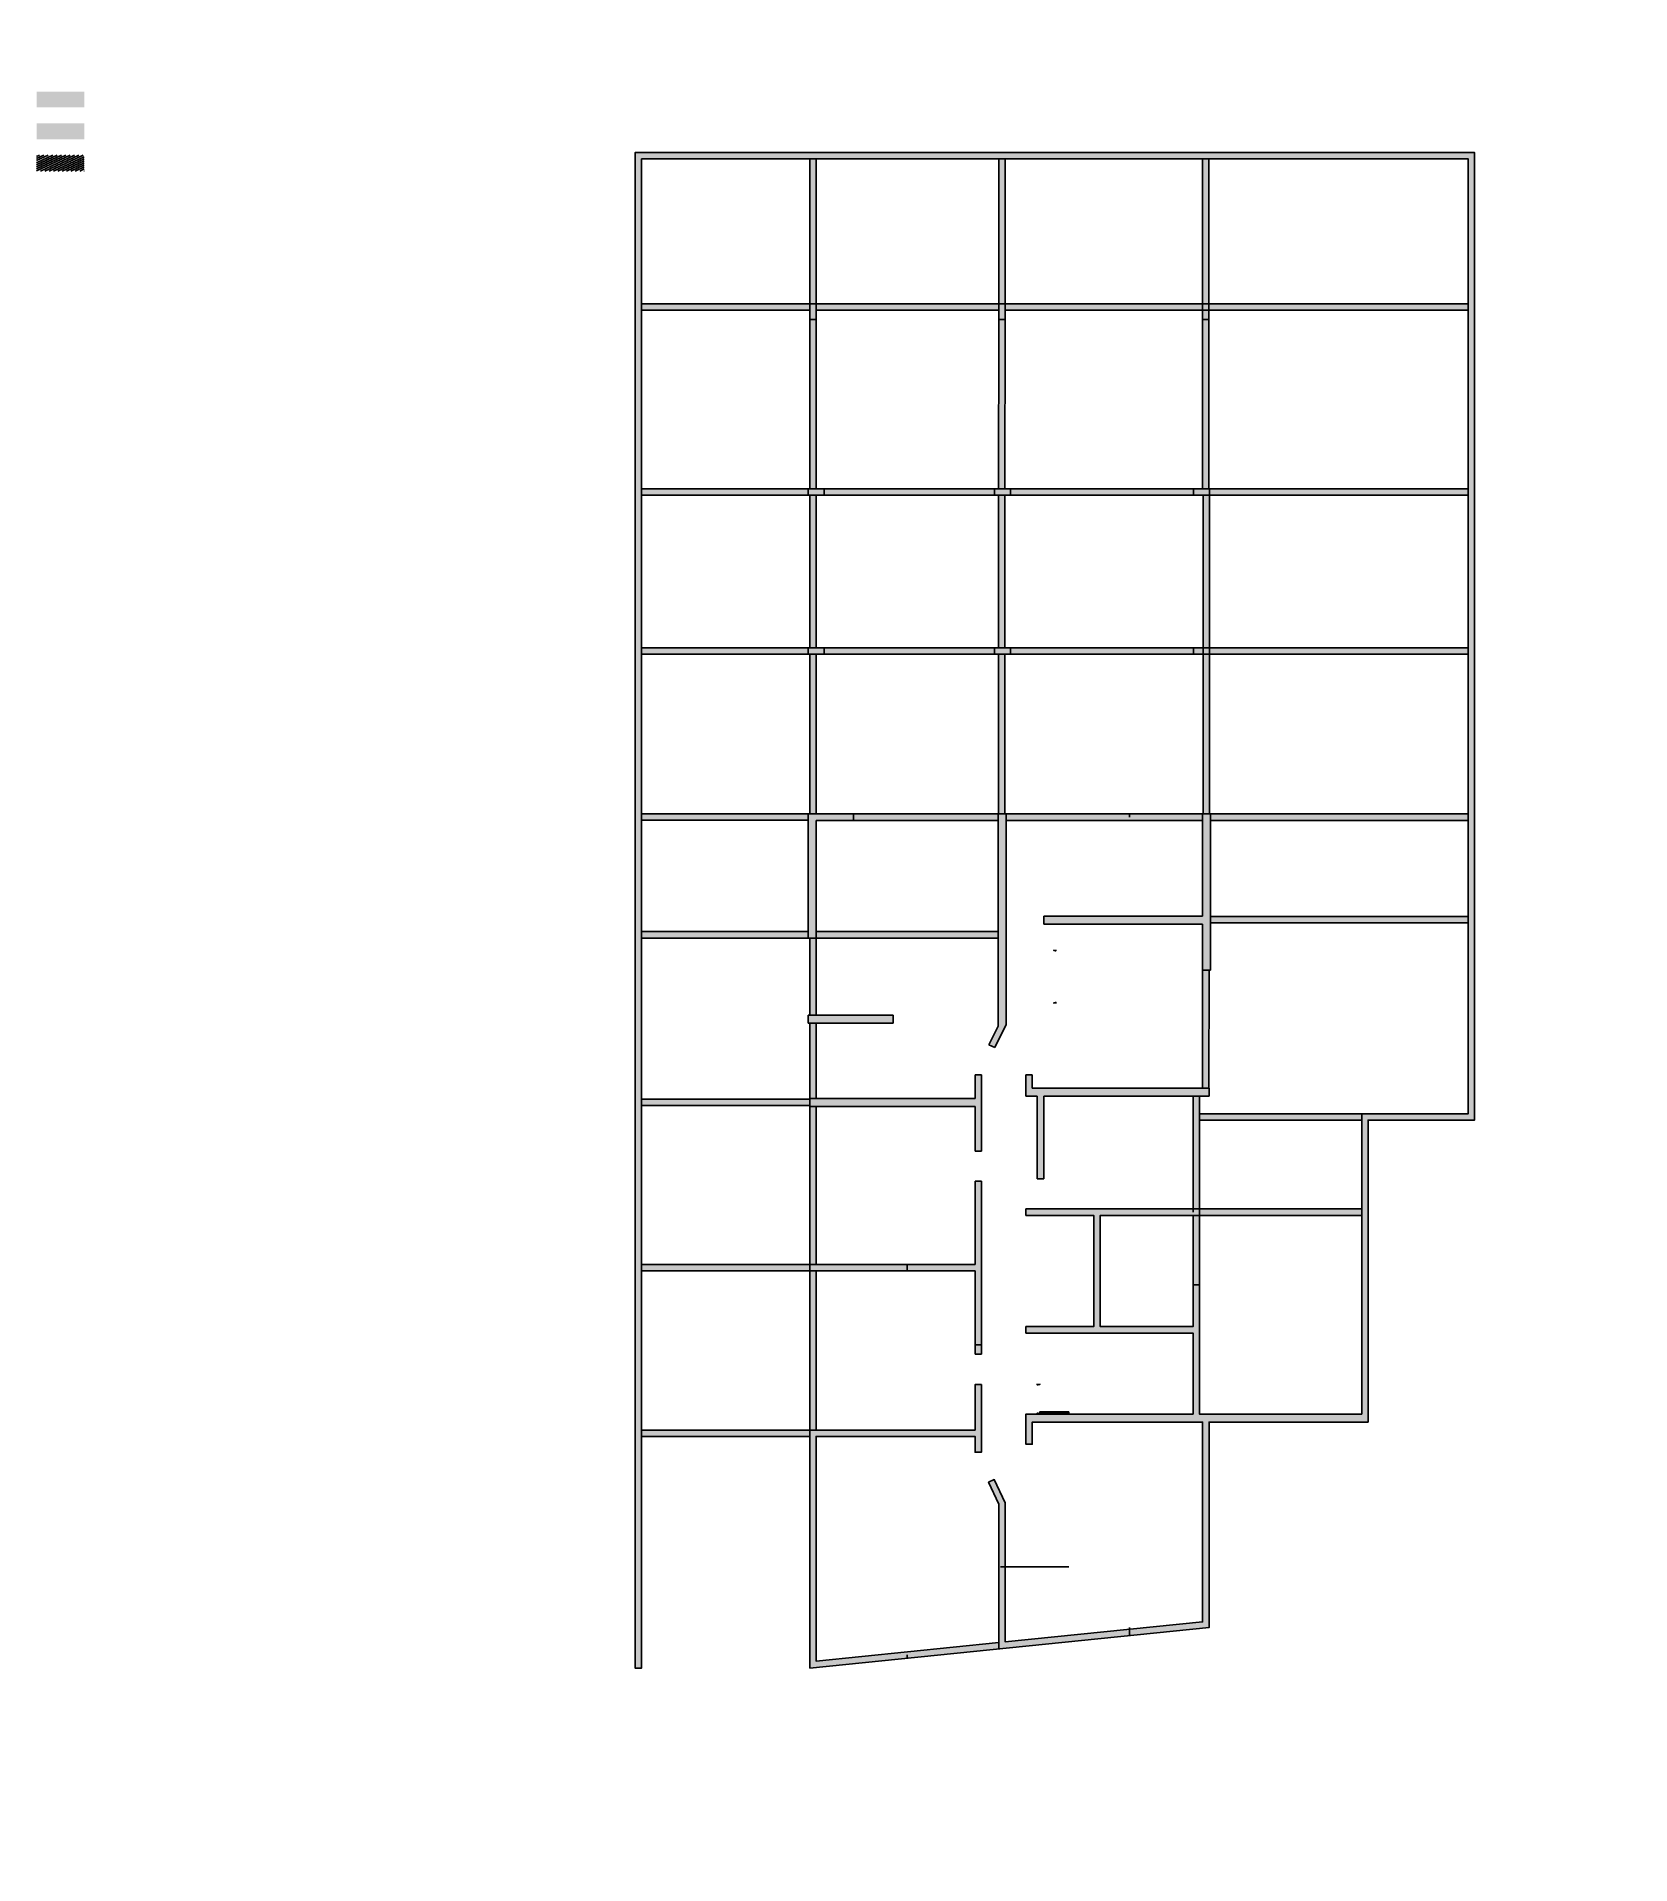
# Model space of a CAD drawing. Header units: millimetres. Extents: x -13 to 207, y 5 to 62.
# Drawn here: x -13.4 to 36.7, y 4.6 to 62.1 of the extents above; entities that cross this region are included whole.
import ezdxf
from ezdxf.enums import TextEntityAlignment as Align

# ---------------------------------------------------------------- set-up
doc = ezdxf.new("R2010")
doc.units = ezdxf.units.MM
for name, color, linetype in [('GRIS', 9, 'Continuous'), ('MUROS_EST', 5, 'Continuous'), ('PUERTAS', 1, 'Continuous'), ('VIGAS_1', 2, 'Continuous')]:
    doc.layers.add(name, color=color, linetype=linetype)
doc.layers.get('0').off()
doc.layers.get('GRIS').off()
doc.styles.add('ROMAND', font='romand', dxfattribs={"height": 31.5})
pattern_1 = [(0, (0, 0), (0, 6.985), [5.08, -1.905]), (90, (0, 0), (-6.985, 4e-16), [5.08, -1.905])]

# ---------------------------------------------------------------- blocks, each defined once
blk = doc.blocks.new('P_75')
at = {"color": 9}
blk.add_arc((-0.013, 0.059), 0.722, 93.336, 179.9333, dxfattribs=at)
at = {"layer": 'PUERTAS'}
blk.add_lwpolyline([(-0.015, 0.06), (-0.055, 0.06), (-0.055, 0.78), (-0.015, 0.78)], close=True, dxfattribs=at)
for points in [[(-0.75, 0), (-0.725, 0), (-0.725, 0.02), (-0.735, 0.02), (-0.735, 0.06), (-0.75, 0.06)], [(0, 0.06), (-0.015, 0.06), (-0.015, 0.02), (-0.025, 0.02), (-0.025, 0), (0, 0)]]:
    blk.add_lwpolyline(points, dxfattribs=at)
blk = doc.blocks.new('EJE-1')
at = {"color": 3, "linetype": 'Continuous'}
blk.add_circle((0, 0), 35, dxfattribs=at)
at = {"color": 5, "linetype": 'Continuous', "style": 'ROMAND'}
blk.add_attdef('0', text='', height=25, dxfattribs=at).set_placement((0.2, 0), align=Align.MIDDLE)

msp = doc.modelspace()

# ---------------------------------------------------------------- hatches: boundary and pattern name
at = {"layer": 'MUROS_EST', "transparency": 33554687}
h = msp.add_hatch(color=256, dxfattribs=at)
h.dxf.hatch_style = 1
h.paths.add_polyline_path([(-11.911, 60.363), (-13.411, 60.363), (-13.411, 59.863), (-11.911, 59.863)])
h = msp.add_hatch(dxfattribs=at)
h.set_pattern_fill('_USER', color=5, scale=0.058, angle=25, pattern_type=0)
h.set_pattern_definition([(25, (0, 0), (-0.02451186, 0.05256585), [])])
h.paths.add_polyline_path([(-11.911, 58.363), (-13.411, 58.363), (-13.411, 57.863), (-11.911, 57.863)])
h = msp.add_hatch(color=5, dxfattribs=at)
h.dxf.hatch_style = 1
h.paths.add_polyline_path([(28.465, 28.023), (31.815, 28.023), (31.815, 58.443), (5.415, 58.443), (5.415, 10.79), (5.615, 10.79), (5.615, 58.243), (31.615, 58.243), (31.615, 28.223), (28.265, 28.223), (28.265, 18.777), (23.163, 18.777), (23.163, 19.274), (22.963, 19.274), (22.963, 18.777), (17.705, 18.777), (17.705, 17.827), (17.905, 17.827), (17.905, 18.527), (23.263, 18.527), (23.263, 12.243), (19.34, 11.845), (19.34, 11.645), (23.463, 12.064), (23.463, 18.527), (28.465, 18.527)], flags=17)
h.paths.add_polyline_path([(23.163, 22.847), (22.963, 22.847), (22.963, 21.527), (20.04, 21.527), (20.04, 25.027), (23.163, 25.027), (23.16, 25.227), (17.705, 25.227), (17.705, 25.027), (19.84, 25.027), (19.84, 21.527), (17.705, 21.527), (17.705, 21.327), (22.963, 21.327), (22.963, 19.274), (23.163, 19.274)], flags=16)
h.paths.add_polyline_path([(16.305, 19.707), (16.105, 19.707), (16.105, 18.277), (10.905, 18.277), (10.905, 10.79), (23.463, 12.064), (23.463, 18.527), (28.465, 18.527), (28.465, 28.023), (31.815, 28.023), (31.815, 58.443), (5.415, 58.443), (5.415, 10.79), (5.615, 10.79), (5.615, 58.243), (31.615, 58.243), (31.615, 28.223), (28.265, 28.223), (28.265, 18.777), (23.163, 18.777), (23.163, 19.274), (22.963, 19.274), (22.963, 18.777), (17.705, 18.777), (17.705, 17.827), (17.905, 17.827), (17.905, 18.527), (23.263, 18.527), (23.263, 12.243), (17.055, 11.614), (17.055, 15.987), (16.71, 16.718), (16.529, 16.633), (16.855, 15.942), (16.855, 11.593), (11.105, 11.01), (11.105, 18.077), (16.105, 18.077), (16.105, 17.577), (16.305, 17.577)])
h = msp.add_hatch(color=5, dxfattribs=at)
h.dxf.hatch_style = 1
h.paths.add_polyline_path([(28.465, 28.023), (31.815, 28.023), (31.815, 58.443), (5.415, 58.443), (5.415, 10.79), (5.615, 10.79), (5.615, 58.243), (31.615, 58.243), (31.615, 28.223), (28.265, 28.223), (28.265, 18.777), (23.163, 18.777), (23.163, 19.274), (22.963, 19.274), (22.963, 18.777), (17.705, 18.777), (17.705, 17.827), (17.905, 17.827), (17.905, 18.527), (23.263, 18.527), (23.263, 12.243), (17.055, 11.614), (17.055, 15.987), (16.71, 16.718), (16.529, 16.633), (16.855, 15.942), (16.855, 11.593), (11.105, 11.01), (11.105, 18.077), (16.105, 18.077), (16.105, 17.577), (16.305, 17.577), (16.305, 19.707), (16.105, 19.707), (16.105, 18.277), (10.905, 18.277), (10.905, 10.79), (23.463, 12.064), (23.463, 18.527), (28.465, 18.527)])
h = msp.add_hatch(color=2, dxfattribs=at)
h.dxf.hatch_style = 1
h.paths.add_polyline_path([(11.105, 28.452), (10.905, 28.452), (10.905, 23.477), (11.105, 23.477)])
h.paths.add_polyline_path([(10.905, 23.477), (5.615, 23.477), (5.615, 23.277), (10.905, 23.277)])
h.paths.add_polyline_path([(11.105, 23.277), (10.905, 23.277), (10.905, 18.277), (11.105, 18.277)])
h.paths.add_polyline_path([(10.905, 18.277), (5.615, 18.277), (5.615, 18.077), (10.905, 18.077)])
h.paths.add_polyline_path([(28.265, 25.227), (23.16, 25.227), (23.163, 25.027), (28.265, 25.027)])
h.paths.add_polyline_path([(16.83, 33.947), (11.105, 33.947), (11.105, 33.747), (16.83, 33.747)])
h.paths.add_polyline_path([(10.855, 33.947), (5.615, 33.947), (5.615, 33.747), (10.855, 33.747)])
h.paths.add_polyline_path([(10.855, 37.651), (5.615, 37.651), (5.615, 37.451), (10.855, 37.451)])
h.paths.add_polyline_path([(23.263, 37.647), (17.08, 37.647), (17.08, 37.447), (23.263, 37.447)])
h.paths.add_polyline_path([(31.615, 34.425), (23.513, 34.425), (23.513, 34.225), (31.615, 34.225)])
h.paths.add_polyline_path([(30.015, 37.647), (23.513, 37.647), (23.513, 37.447), (30.015, 37.447)])
h.paths.add_polyline_path([(31.615, 42.876), (23.478, 42.876), (23.478, 42.676), (31.615, 42.676)])
h.paths.add_polyline_path([(23.478, 47.676), (23.278, 47.676), (23.278, 42.876), (23.478, 42.876)])
h.paths.add_polyline_path([(22.978, 42.876), (17.215, 42.876), (17.215, 42.676), (22.978, 42.676)])
h.paths.add_polyline_path([(17.04, 47.676), (16.84, 47.676), (16.84, 42.876), (17.04, 42.876)])
h.paths.add_polyline_path([(16.715, 42.876), (11.355, 42.876), (11.355, 42.676), (16.715, 42.676)])
h.paths.add_polyline_path([(11.106, 47.676), (10.906, 47.676), (10.906, 42.876), (11.106, 42.876)])
h.paths.add_polyline_path([(10.855, 42.876), (5.615, 42.876), (5.615, 42.676), (10.855, 42.676)])
h.paths.add_polyline_path([(11.106, 42.676), (10.906, 42.676), (10.906, 37.647), (11.106, 37.647)])
h.paths.add_polyline_path([(11.106, 53.193), (10.906, 53.193), (10.906, 47.876), (11.106, 47.876)])
h.paths.add_polyline_path([(16.715, 47.876), (11.355, 47.876), (11.355, 47.676), (16.715, 47.676)])
h.paths.add_polyline_path([(10.855, 47.876), (5.615, 47.876), (5.615, 47.676), (10.855, 47.676)])
h.paths.add_polyline_path([(17.055, 53.192), (17.055, 53.193), (16.855, 53.193), (16.841, 47.876), (17.041, 47.876)])
h.paths.add_polyline_path([(22.978, 47.876), (17.215, 47.876), (17.215, 47.676), (22.978, 47.676)])
h.paths.add_polyline_path([(23.461, 53.193), (23.261, 53.193), (23.261, 47.876), (23.461, 47.876)])
h.paths.add_polyline_path([(31.615, 47.876), (23.478, 47.876), (23.478, 47.676), (31.615, 47.676)])
h.paths.add_polyline_path([(31.615, 53.693), (23.461, 53.693), (23.461, 53.493), (31.615, 53.493)])
h.paths.add_polyline_path([(23.461, 58.243), (23.261, 58.243), (23.261, 53.693), (23.461, 53.693)])
h.paths.add_polyline_path([(23.261, 53.693), (17.055, 53.693), (17.055, 53.493), (23.261, 53.493)])
h.paths.add_polyline_path([(17.055, 58.243), (16.855, 58.243), (16.855, 53.693), (17.055, 53.693)])
h.paths.add_polyline_path([(11.106, 58.243), (10.906, 58.243), (10.906, 53.693), (11.106, 53.693)])
h.paths.add_polyline_path([(10.906, 53.693), (5.615, 53.693), (5.615, 53.493), (10.906, 53.493)])
h.paths.add_polyline_path([(16.855, 53.693), (11.106, 53.693), (11.106, 53.493), (16.855, 53.493)])
h.paths.add_polyline_path([(23.926, 38.063), (27.893, 38.063), (27.893, 38.361), (23.926, 38.361)], flags=9)
h = msp.add_hatch(color=5, dxfattribs=at)
h.dxf.hatch_style = 1
h.paths.add_polyline_path([(16.305, 26.097), (16.105, 26.097), (16.105, 23.477), (10.905, 23.477), (10.905, 23.277), (16.105, 23.277), (16.105, 20.657), (16.305, 20.657)])
h.paths.add_polyline_path([(16.305, 29.447), (16.105, 29.447), (16.105, 28.702), (10.905, 28.702), (10.905, 28.452), (16.105, 28.452), (16.105, 27.047), (16.305, 27.047)])
h.paths.add_polyline_path([(23.463, 29.022), (17.905, 29.022), (17.905, 29.447), (17.705, 29.447), (17.705, 28.772), (18.063, 28.772), (18.063, 26.177), (18.263, 26.177), (18.263, 28.772), (23.463, 28.772)])
h.paths.add_polyline_path([(13.526, 31.322), (10.853, 31.322), (10.853, 31.072), (13.526, 31.072)])
h.paths.add_polyline_path([(23.513, 37.647), (23.263, 37.647), (23.263, 34.432), (18.263, 34.432), (18.263, 34.182), (23.263, 34.182), (23.263, 32.737), (23.513, 32.737)])
h.paths.add_polyline_path([(17.08, 37.647), (16.83, 37.647), (16.83, 30.973), (16.543, 30.388), (16.723, 30.3), (17.08, 31.028)])
h.paths.add_polyline_path([(11.105, 37.447), (12.287, 37.447), (12.287, 37.647), (10.855, 37.647), (10.855, 36.833), (10.855, 33.747), (11.105, 33.747)])
h.paths.add_polyline_path([(23.478, 47.876), (22.978, 47.876), (22.978, 47.676), (23.478, 47.676)])
h.paths.add_polyline_path([(23.278, 42.876), (22.978, 42.876), (22.978, 42.676), (23.278, 42.676)])
h.paths.add_polyline_path([(23.478, 42.876), (23.278, 42.876), (23.278, 42.676), (23.478, 42.676)])
h.paths.add_polyline_path([(17.215, 42.876), (16.715, 42.876), (16.715, 42.676), (17.215, 42.676)])
h.paths.add_polyline_path([(17.215, 47.876), (16.715, 47.876), (16.715, 47.676), (17.215, 47.676)])
h.paths.add_polyline_path([(17.055, 53.693), (16.855, 53.693), (16.855, 53.193), (17.055, 53.193)])
h.paths.add_polyline_path([(23.461, 53.493), (23.261, 53.493), (23.261, 53.193), (23.461, 53.193)])
h.paths.add_polyline_path([(23.461, 53.693), (23.261, 53.693), (23.261, 53.493), (23.461, 53.493)])
h.paths.add_polyline_path([(11.106, 53.693), (10.906, 53.693), (10.906, 53.193), (11.106, 53.193)])
h.paths.add_polyline_path([(11.355, 47.876), (10.855, 47.876), (10.855, 47.676), (11.355, 47.676)])
h.paths.add_polyline_path([(11.355, 42.876), (10.855, 42.876), (10.855, 42.676), (11.355, 42.676)])
h = msp.add_hatch(color=2, dxfattribs=at)
h.dxf.hatch_style = 1
h.paths.add_polyline_path([(31.615, 37.647), (30.015, 37.647), (30.015, 37.447), (31.615, 37.447)])
h.paths.add_polyline_path([(23.478, 42.676), (23.278, 42.676), (23.278, 37.647), (23.478, 37.647)])
h.paths.add_polyline_path([(17.04, 42.676), (16.84, 42.676), (16.84, 37.647), (17.04, 37.647)])
h.paths.add_polyline_path([(28.265, 28.22), (23.16, 28.22), (23.16, 28.02), (28.265, 28.02)])
h.paths.add_polyline_path([(23.16, 28.772), (22.96, 28.772), (22.96, 25.227), (23.16, 25.227)])
h = msp.add_hatch(color=2, dxfattribs=at)
h.dxf.hatch_style = 1
h.paths.add_polyline_path([(16.83, 37.647), (12.287, 37.647), (12.287, 37.447), (16.83, 37.447)])
h = msp.add_hatch(color=5, dxfattribs=at)
h.dxf.hatch_style = 1
h.paths.add_polyline_path([(16.955, 34.307), (16.83, 34.307), (16.83, 30.973), (16.543, 30.388), (16.633, 30.344), (16.955, 31.001)])
h.paths.add_polyline_path([(17.08, 34.307), (16.955, 34.307), (16.955, 31.001), (17.08, 31.256)])
h.paths.add_polyline_path([(16.955, 30.773), (16.955, 31.001), (16.633, 30.344), (16.723, 30.3)])
h.paths.add_polyline_path([(17.066, 31.001), (16.955, 31.001), (16.955, 30.773)])
h.paths.add_polyline_path([(17.08, 31.256), (16.955, 31.001), (17.066, 31.001), (17.08, 31.028)], flags=0)
h = msp.add_hatch(color=2, dxfattribs=at)
h.dxf.hatch_style = 1
h.paths.add_polyline_path([(11.105, 33.747), (10.905, 33.747), (10.905, 31.322), (11.105, 31.322)])
h.paths.add_polyline_path([(11.105, 31.072), (10.905, 31.072), (10.905, 28.702), (11.105, 28.702)])
h = msp.add_hatch(color=2, dxfattribs=at)
h.dxf.hatch_style = 1
h.paths.add_polyline_path([(23.463, 32.737), (23.263, 32.737), (23.261, 29.022), (23.461, 29.022)])
h.paths.add_polyline_path([(23.163, 23.707), (22.963, 23.707), (22.963, 22.847), (23.163, 22.847)])
h.paths.add_polyline_path([(23.073, 25.027), (22.963, 25.027), (22.963, 23.797), (23.073, 23.797)], flags=17)
h.paths.add_polyline_path([(23.163, 25.027), (23.073, 25.027), (23.073, 23.797), (22.963, 23.797), (22.963, 23.707), (23.163, 23.707)])
h.paths.add_polyline_path([(22.303, 22.994), (23.023, 22.994), (23.023, 23.234), (22.303, 23.234)], flags=9)
at = {"layer": 'PUERTAS', "transparency": 33554687}
h = msp.add_hatch(dxfattribs=at)
h.set_pattern_fill('ANGLE', color=256)
h.set_pattern_definition(pattern_1)
h.paths.add_polyline_path([(16.305, 26.097), (16.105, 26.097), (16.105, 23.477), (10.905, 23.477), (10.905, 23.277), (16.105, 23.277), (16.105, 20.657), (16.305, 20.657)])
edge = h.paths.add_edge_path()
edge.add_line((17.055, 13.723), (17.055, 11.614))
edge.add_line((16.855, 13.723), (16.855, 11.593))
edge.add_line((16.945, 16.221), (17.055, 15.987))
edge.add_line((16.764, 16.135), (16.945, 16.221))
edge.add_line((16.855, 15.942), (16.764, 16.135))
edge.add_line((16.855, 13.723), (16.855, 15.942))
edge.add_line((17.055, 13.723), (17.055, 15.987))
edge.add_line((17.055, 11.614), (23.263, 12.243))
edge.add_line((11.105, 11.01), (16.855, 11.593))
edge.add_line((10.906, 10.79), (23.463, 12.064))
at = {"layer": 'VIGAS_1', "transparency": 33554687}
h = msp.add_hatch(color=2, dxfattribs=at)
h.dxf.hatch_style = 1
h.paths.add_polyline_path([(-11.911, 59.363), (-13.411, 59.363), (-13.411, 58.863), (-11.911, 58.863)])
h = msp.add_hatch(dxfattribs=at)
h.set_pattern_fill('ANGLE', color=256)
h.set_pattern_definition(pattern_1)
h.paths.add_polyline_path([(19.34, 37.647), (17.08, 37.647), (17.08, 37.547), (19.34, 37.547)])
h.paths.add_polyline_path([(19.34, 37.547), (17.08, 37.547), (17.08, 37.447), (19.34, 37.447)])
h.paths.add_polyline_path([(11.005, 38.439), (10.906, 38.439), (10.906, 37.647), (11.005, 37.647)])
h.paths.add_polyline_path([(11.106, 38.439), (11.005, 38.439), (11.005, 37.647), (11.106, 37.647)])
h = msp.add_hatch(dxfattribs=at)
h.set_pattern_fill('ANGLE', color=256)
h.set_pattern_definition(pattern_1)
h.paths.add_polyline_path([(23.263, 37.647), (17.08, 37.647), (17.08, 37.547), (23.263, 37.547)])
h = msp.add_hatch(dxfattribs=at)
h.set_pattern_fill('ANGLE', color=256)
h.set_pattern_definition(pattern_1)
h.paths.add_polyline_path([(23.263, 37.647), (19.34, 37.647), (19.34, 37.547), (23.263, 37.547)])
h = msp.add_hatch(dxfattribs=at)
h.set_pattern_fill('ANGLE', color=256)
h.set_pattern_definition(pattern_1)
h.paths.add_polyline_path([(23.363, 25.127), (23.163, 25.127), (23.163, 25.027), (23.363, 25.027)])
h.paths.add_polyline_path([(23.363, 25.227), (23.163, 25.227), (23.163, 25.127), (23.363, 25.127)])
h.paths.add_polyline_path([(24.088, 25.227), (23.363, 25.227), (23.363, 25.127), (24.088, 25.127)])
h.paths.add_polyline_path([(24.088, 25.127), (23.363, 25.127), (23.363, 25.027), (24.088, 25.027)])
h.paths.add_polyline_path([(24.088, 34.425), (23.513, 34.425), (23.513, 34.307), (24.088, 34.307)])
h.paths.add_polyline_path([(24.088, 34.307), (23.513, 34.307), (23.513, 34.225), (24.088, 34.225)])
h.paths.add_polyline_path([(25.26, 34.307), (25.212, 34.307), (24.088, 34.307), (24.088, 34.225), (25.26, 34.225)])
h.paths.add_polyline_path([(28.365, 34.425), (24.088, 34.425), (24.088, 34.307), (25.212, 34.307), (25.26, 34.307), (28.365, 34.307)])
h.paths.add_polyline_path([(28.365, 34.307), (25.262, 34.307), (25.297, 34.272), (25.305, 34.262), (25.262, 34.305), (25.262, 34.257), (25.262, 34.225), (28.365, 34.225)])
h.paths.add_polyline_path([(28.999, 34.425), (28.365, 34.425), (28.365, 34.307), (28.999, 34.307)])
h.paths.add_polyline_path([(28.999, 34.307), (28.365, 34.307), (28.365, 34.225), (28.999, 34.225)])
h.paths.add_polyline_path([(29.99, 34.307), (28.999, 34.307), (28.999, 34.225), (30.011, 34.225)])
h.paths.add_polyline_path([(29.961, 34.425), (28.999, 34.425), (28.999, 34.307), (29.99, 34.307)])
h.paths.add_polyline_path([(30.537, 34.425), (29.961, 34.425), (29.99, 34.307), (30.508, 34.307)])
h.paths.add_polyline_path([(30.508, 34.307), (29.99, 34.307), (30.011, 34.225), (30.487, 34.225)])
h.paths.add_polyline_path([(31.499, 34.307), (30.508, 34.307), (30.487, 34.225), (31.499, 34.225)])
h.paths.add_polyline_path([(31.499, 34.425), (30.537, 34.425), (30.508, 34.307), (31.499, 34.307)])
h.paths.add_polyline_path([(31.615, 34.425), (31.499, 34.425), (31.499, 34.307), (31.615, 34.307)])
h.paths.add_polyline_path([(31.615, 34.307), (31.499, 34.307), (31.499, 34.225), (31.615, 34.225)])
h.paths.add_polyline_path([(24.088, 37.547), (23.513, 37.547), (23.513, 37.447), (24.088, 37.447)])
h.paths.add_polyline_path([(24.088, 37.647), (23.513, 37.647), (23.513, 37.547), (24.088, 37.547)])
h.paths.add_polyline_path([(28.999, 37.647), (28.365, 37.647), (28.365, 37.547), (28.999, 37.547)])
h.paths.add_polyline_path([(28.999, 37.547), (28.365, 37.547), (28.365, 37.447), (28.999, 37.447)])
h.paths.add_polyline_path([(29.18, 37.547), (28.999, 37.547), (28.999, 37.447), (29.205, 37.447)])
h.paths.add_polyline_path([(29.155, 37.647), (28.999, 37.647), (28.999, 37.547), (29.18, 37.547)])
h.paths.add_polyline_path([(30.015, 37.647), (29.155, 37.647), (29.18, 37.547), (30.015, 37.547)])
h.paths.add_polyline_path([(30.015, 37.547), (29.18, 37.547), (29.205, 37.447), (30.015, 37.447)])
h.paths.add_polyline_path([(31.343, 37.647), (30.015, 37.647), (30.015, 37.547), (31.318, 37.547)])
h.paths.add_polyline_path([(31.318, 37.547), (30.015, 37.547), (30.015, 37.447), (31.293, 37.447)])
h.paths.add_polyline_path([(31.499, 37.547), (31.318, 37.547), (31.293, 37.447), (31.499, 37.447)])
h.paths.add_polyline_path([(31.499, 37.647), (31.343, 37.647), (31.318, 37.547), (31.499, 37.547)])
h.paths.add_polyline_path([(31.615, 37.647), (31.499, 37.647), (31.499, 37.547), (31.615, 37.547)])
h.paths.add_polyline_path([(31.615, 37.547), (31.499, 37.547), (31.499, 37.447), (31.615, 37.447)])
h.paths.add_polyline_path([(29.958, 37.106), (30.521, 37.103), (30.523, 37.646), (29.961, 37.649)], flags=9)
h = msp.add_hatch(dxfattribs=at)
h.set_pattern_fill('ANGLE', color=256)
h.set_pattern_definition(pattern_1)
h.paths.add_polyline_path([(23.16, 28.577), (22.96, 28.577), (22.96, 28.123), (23.16, 28.123)])
h.paths.add_polyline_path([(23.16, 28.648), (23.16, 28.684), (22.96, 28.684), (22.96, 28.598)])
h.paths.add_polyline_path([(23.16, 28.772), (22.96, 28.772), (22.96, 28.684), (23.16, 28.684)])
h.paths.add_polyline_path([(23.16, 28.648), (22.96, 28.598), (22.96, 28.577), (23.16, 28.577)])
h.paths.add_polyline_path([(23.16, 26.177), (22.96, 26.177), (22.96, 26.087), (23.073, 26.087), (23.073, 26.027), (23.16, 26.027)])
h.paths.add_polyline_path([(23.073, 26.087), (22.96, 26.087), (22.96, 25.997, -0.043797), (23.093, 26.008), (23.093, 26.027), (23.073, 26.027)])
h.paths.add_polyline_path([(23.16, 25.996), (23.138, 25.996), (23.138, 26.008), (23.093, 26.008, 0.043797), (22.96, 25.997), (22.96, 25.297), (23.093, 25.297), (23.093, 25.246), (23.138, 25.246), (23.138, 25.259), (23.16, 25.259)])
h.paths.add_polyline_path([(23.093, 25.297), (22.96, 25.297), (22.96, 25.246), (23.093, 25.246)])
h.paths.add_polyline_path([(23.16, 25.259), (23.138, 25.259), (23.138, 25.246), (23.093, 25.246), (23.093, 25.227), (23.16, 25.227)])
h.paths.add_polyline_path([(23.093, 25.246), (22.96, 25.246), (22.96, 25.227), (23.093, 25.227)])
h.paths.add_polyline_path([(23.16, 26.027), (23.093, 26.027), (23.093, 26.008), (23.138, 26.008), (23.138, 25.996), (23.16, 25.996)])
h.paths.add_polyline_path([(23.16, 26.184), (22.96, 26.184), (22.96, 26.177), (23.16, 26.177)])
h.paths.add_polyline_path([(23.301, 28.22), (23.16, 28.22), (23.16, 28.123), (23.301, 28.123)])
h.paths.add_polyline_path([(23.301, 28.123), (23.16, 28.123), (23.16, 28.02), (23.301, 28.02)])
h.paths.add_polyline_path([(23.363, 28.22), (23.301, 28.22), (23.301, 28.123), (23.363, 28.123)])
h.paths.add_polyline_path([(23.363, 28.123), (23.301, 28.123), (23.301, 28.02), (23.363, 28.02)])
h.paths.add_polyline_path([(24.088, 28.123), (23.363, 28.123), (23.363, 28.02), (24.088, 28.02)])
h.paths.add_polyline_path([(24.088, 28.22), (23.363, 28.22), (23.363, 28.123), (24.088, 28.123)])
h = msp.add_hatch(color=2, dxfattribs=at)
h.dxf.hatch_style = 1
h.paths.add_polyline_path([(10.905, 28.677), (5.615, 28.677), (5.615, 28.477), (10.905, 28.477)])

# ---------------------------------------------------------------- linework, layer by layer
at = {"layer": 'MUROS_EST'}
for p, q in [((10.855, 37.647), (12.287, 37.647)), ((10.855, 36.833), (10.855, 37.647)), ((12.287, 37.447), (11.105, 37.447)), ((11.105, 37.447), (11.105, 33.747)), ((12.287, 37.447), (12.287, 37.647)), ((16.83, 30.973), (16.83, 37.647)), ((16.83, 37.647), (17.08, 37.647)), ((17.08, 31.028), (17.08, 37.647)), ((23.263, 37.647), (23.263, 34.432)), ((23.263, 37.647), (23.513, 37.647)), ((23.513, 32.737), (23.513, 37.647)), ((10.855, 36.833), (10.855, 33.747)), ((18.263, 34.432), (23.263, 34.432)), ((18.263, 34.182), (18.263, 34.432)), ((18.263, 34.182), (23.263, 34.182)), ((23.263, 32.737), (23.263, 34.182)), ((10.855, 33.747), (11.105, 33.747)), ((23.263, 32.737), (23.513, 32.737)), ((10.853, 31.072), (10.853, 31.322)), ((10.855, 31.322), (13.526, 31.322)), ((10.855, 31.072), (13.526, 31.072)), ((13.526, 31.322), (13.526, 31.072)), ((16.543, 30.388), (16.83, 30.973)), ((16.723, 30.3), (17.08, 31.028)), ((16.723, 30.3), (16.543, 30.388)), ((16.105, 28.702), (16.105, 29.447)), ((16.305, 29.447), (16.105, 29.447)), ((16.305, 27.047), (16.305, 29.447)), ((17.705, 28.772), (17.705, 29.447)), ((17.705, 29.447), (17.905, 29.447)), ((17.905, 29.022), (17.905, 29.447)), ((17.705, 28.772), (18.063, 28.772)), ((17.905, 29.022), (23.463, 29.022)), ((18.063, 26.177), (18.063, 28.772)), ((18.263, 26.177), (18.263, 28.772)), ((18.263, 28.772), (23.463, 28.772)), ((23.463, 28.772), (23.463, 29.022)), ((10.905, 28.702), (16.105, 28.702)), ((10.905, 28.452), (10.905, 28.702)), ((10.905, 28.452), (16.105, 28.452)), ((16.105, 28.452), (16.105, 27.047)), ((16.105, 27.047), (16.305, 27.047)), ((16.105, 26.097), (16.305, 26.097)), ((16.105, 23.477), (16.105, 26.097)), ((16.105, 26.097), (16.305, 26.097)), ((16.305, 20.657), (16.305, 26.097)), ((16.305, 20.657), (16.305, 26.097)), ((18.063, 26.177), (18.263, 26.177)), ((10.905, 23.477), (16.105, 23.477)), ((10.905, 23.277), (10.905, 23.477)), ((10.905, 23.277), (16.105, 23.277)), ((16.105, 20.657), (16.105, 23.277)), ((16.105, 20.657), (16.305, 20.657)), ((16.105, 19.707), (16.105, 18.277)), ((16.105, 19.707), (16.305, 19.707)), ((16.305, 18.077), (16.305, 19.707)), ((16.305, 18.077), (16.305, 19.707)), ((16.305, 17.577), (16.305, 19.707)), ((10.905, 18.277), (10.905, 10.79)), ((16.105, 18.277), (10.905, 18.277)), ((11.105, 18.077), (11.105, 11.01)), ((11.105, 18.077), (16.105, 18.077)), ((16.105, 18.077), (16.105, 17.577)), ((16.305, 17.577), (16.105, 17.577))]:
    msp.add_line(p, q, dxfattribs=at)
for points in [[(10.905, 10.79), (23.463, 12.064), (23.463, 18.527), (28.465, 18.527), (28.465, 28.023), (31.815, 28.023), (31.815, 58.443), (5.415, 58.443), (5.415, 10.79), (5.615, 10.79), (5.615, 58.243), (31.615, 58.243), (31.615, 28.223), (28.265, 28.223), (28.265, 18.777), (23.163, 18.777), (23.163, 22.847), (22.963, 22.847), (22.963, 21.527), (20.04, 21.527), (20.04, 25.027), (23.163, 25.027), (23.16, 25.227), (17.705, 25.227), (17.705, 25.027), (19.84, 25.027), (19.84, 21.527), (17.705, 21.527), (17.705, 21.327), (22.963, 21.327), (22.963, 18.777), (17.705, 18.777), (17.705, 17.827), (17.905, 17.827), (17.905, 18.527), (23.263, 18.527), (23.263, 12.243), (17.055, 11.614), (17.055, 15.987), (16.71, 16.718), (16.529, 16.633), (16.855, 15.942), (16.855, 11.593), (11.105, 11.01), (11.105, 18.077), (16.105, 18.077), (16.105, 17.577), (16.305, 17.577), (16.305, 19.707), (16.105, 19.707), (16.105, 18.277), (10.905, 18.277), (10.905, 10.79)], [(16.105, 19.707), (16.305, 19.707)]]:
    msp.add_lwpolyline(points, dxfattribs=at)
for points in [[(10.906, 53.693), (11.106, 53.693), (11.106, 53.193), (10.906, 53.193)], [(16.855, 53.693), (17.055, 53.693), (17.055, 53.193), (16.855, 53.193)], [(23.261, 53.693), (23.461, 53.693), (23.461, 53.193), (23.261, 53.193)], [(10.855, 47.876), (11.355, 47.876), (11.355, 47.676), (10.855, 47.676)], [(16.715, 47.876), (17.215, 47.876), (17.215, 47.676), (16.715, 47.676)], [(22.978, 47.876), (23.478, 47.876), (23.478, 47.676), (22.978, 47.676)], [(10.855, 42.676), (11.355, 42.676), (11.355, 42.876), (10.855, 42.876)], [(16.715, 42.876), (17.215, 42.876), (17.215, 42.676), (16.715, 42.676)], [(22.978, 42.876), (23.478, 42.876), (23.478, 42.676), (22.978, 42.676)]]:
    msp.add_lwpolyline(points, close=True, dxfattribs=at)
at = {"layer": 'PUERTAS'}
msp.add_line((16.855, 11.593), (16.855, 11.393), dxfattribs=at)
for points in [[(18.65, 33.378), (18.65, 33.347), (18.625, 33.347), (18.625, 33.359), (18.58, 33.359), (18.58, 33.378)], [(18.65, 31.688), (18.65, 31.72), (18.625, 31.72), (18.625, 31.707), (18.58, 31.707), (18.58, 31.688)]]:
    msp.add_lwpolyline(points, dxfattribs=at)
at = {"layer": 'VIGAS_1'}
for p, q in [((10.906, 53.693), (10.906, 58.243)), ((11.106, 53.693), (11.106, 58.243)), ((16.855, 53.693), (16.855, 58.243)), ((17.055, 53.693), (17.055, 58.243)), ((23.261, 53.693), (23.261, 58.243)), ((23.461, 53.493), (23.461, 58.243)), ((10.906, 53.693), (5.615, 53.693)), ((10.906, 53.493), (5.615, 53.493)), ((11.106, 53.693), (16.855, 53.693)), ((11.106, 53.493), (16.855, 53.493)), ((17.055, 53.693), (23.261, 53.693)), ((17.055, 53.493), (23.461, 53.493)), ((23.461, 53.693), (31.615, 53.693)), ((23.461, 53.493), (31.615, 53.493)), ((10.906, 53.193), (10.906, 47.876)), ((11.106, 53.193), (11.106, 47.876)), ((16.841, 47.876), (16.855, 53.193)), ((17.041, 47.875), (17.055, 53.192)), ((23.261, 53.193), (23.261, 47.876)), ((23.461, 53.193), (23.461, 47.876)), ((10.855, 47.876), (5.615, 47.876)), ((11.355, 47.876), (16.715, 47.876)), ((17.215, 47.876), (22.978, 47.876)), ((23.478, 47.876), (31.615, 47.876)), ((10.855, 47.676), (5.615, 47.676)), ((10.906, 47.676), (10.906, 42.876)), ((11.106, 47.676), (11.106, 42.876)), ((11.355, 47.676), (16.715, 47.676)), ((16.84, 47.676), (16.84, 42.876)), ((17.04, 47.676), (17.04, 42.876)), ((17.215, 47.676), (22.978, 47.676)), ((23.278, 47.676), (23.278, 42.676)), ((23.478, 47.676), (31.615, 47.676)), ((23.478, 47.676), (23.478, 42.876)), ((10.855, 42.876), (5.615, 42.876)), ((10.855, 42.676), (5.615, 42.676)), ((10.906, 42.676), (10.906, 37.647)), ((11.106, 42.676), (11.106, 37.647)), ((16.715, 42.876), (11.355, 42.876)), ((16.715, 42.676), (11.355, 42.676)), ((16.84, 42.676), (16.84, 37.647)), ((17.04, 42.676), (17.04, 37.647)), ((22.978, 42.876), (17.215, 42.876)), ((22.978, 42.676), (17.215, 42.676)), ((23.278, 42.676), (31.615, 42.676)), ((23.278, 42.676), (23.278, 37.647)), ((23.478, 42.876), (31.615, 42.876)), ((23.478, 42.676), (23.478, 37.647)), ((10.855, 37.651), (5.615, 37.651)), ((10.855, 37.451), (5.615, 37.451)), ((12.287, 37.647), (16.83, 37.647)), ((12.287, 37.447), (16.83, 37.447)), ((17.08, 37.647), (23.263, 37.647)), ((17.08, 37.447), (23.263, 37.447)), ((23.513, 37.647), (31.615, 37.647)), ((23.513, 37.447), (31.615, 37.447)), ((10.855, 33.947), (5.615, 33.947)), ((11.105, 33.947), (16.83, 33.947)), ((23.513, 34.425), (31.615, 34.425)), ((23.513, 34.225), (31.615, 34.225)), ((10.855, 33.747), (5.615, 33.747)), ((10.905, 31.322), (10.905, 33.747)), ((11.105, 33.747), (16.83, 33.747)), ((11.105, 31.322), (11.105, 33.747)), ((23.261, 29.022), (23.263, 32.737)), ((23.461, 29.022), (23.463, 32.737)), ((10.905, 28.702), (10.905, 31.072)), ((11.105, 28.702), (11.105, 31.072)), ((22.96, 25.127), (22.96, 28.772)), ((23.16, 25.127), (23.16, 28.772)), ((10.905, 28.677), (5.615, 28.677)), ((10.905, 28.477), (5.615, 28.477)), ((10.905, 23.477), (10.905, 28.452)), ((11.105, 23.477), (11.105, 28.452)), ((28.265, 28.22), (23.16, 28.22)), ((28.265, 28.02), (23.16, 28.02)), ((22.963, 22.847), (22.963, 25.027)), ((23.163, 25.227), (28.265, 25.227)), ((23.163, 25.027), (28.265, 25.027)), ((23.163, 22.847), (23.163, 25.027)), ((10.905, 23.477), (5.615, 23.477)), ((10.905, 23.277), (5.615, 23.277)), ((10.905, 18.277), (10.905, 23.277)), ((11.105, 18.277), (11.105, 23.277)), ((10.905, 18.277), (5.615, 18.277)), ((10.905, 18.077), (5.615, 18.077))]:
    msp.add_line(p, q, dxfattribs=at)

# ---------------------------------------------------------------- block references
for p, xscale, yscale, zscale in [((5.515, 61.568), 0.0150000000003274, 0.0150000000003274, 0.0150000000003274), ((11.027, 61.567), 0.0150000000003274, 0.0150000000003274, 0.0150000000003274), ((16.955, 61.568), 0.0150000000003274, 0.0150000000003274, 0.0150000000003274), ((22.95, 61.568), 0.0150000000003274, 0.0150000000003274, 0.0150000000003274), ((24.501, 61.568), 0.0150000000003274, 0.0150000000003274, 0.0150000000003274), ((28.365, 61.568), 0.0150000000003274, 0.0150000000003274, 0.0150000000003274), ((31.715, 61.568), 0.0150000000003274, 0.0150000000003274, 0.0150000000003274), ((0.59, 58.343), 0.0150000000003274, 0.0150000000003274, 0.0150000000003274), ((36.189, 58.343), 0.0150000000003274, 0.0150000000003274, 0.0150000000003274), ((0.549, 53.376), 0.0150000000003274, 0.0150000000003274, 0.0150000000003274), ((36.189, 53.376), 0.0150000000003274, 0.0150000000003274, 0.0150000000003274), ((0.525, 47.776), 0.0150000000003274, 0.0150000000003274, 0.0150000000003274), ((36.189, 47.776), 0.0150000000003274, 0.0150000000003274, 0.0150000000003274), ((0.59, 42.776), 0.0150000000003274, 0.0150000000003274, 0.0150000000003274), ((36.189, 42.776), 0.0150000000003274, 0.0150000000003274, 0.0150000000003274), ((0.59, 37.912), 0.0150000000003274, 0.0150000000003274, 0.0150000000003274), ((36.189, 37.547), 0.0150000000003274, 0.0150000000003274, 0.0150000000003274), ((0.59, 36.733), 0.0150000000003274, 0.0150000000003274, 0.0150000000003274), ((36.189, 36.427), 0.0150000000003274, 0.0150000000003274, 0.0150000000003274), ((0.59, 35.667), 0.0150000000003274, 0.0150000000003274, 0.0150000000003274), ((36.189, 35.357), 0.0150000000003274, 0.0150000000003274, 0.0150000000003274), ((0.589, 34.307), 0.0150000000003274, 0.0150000000003274, 0.0150000000003274), ((36.189, 34.307), 0.0150000000003274, 0.0150000000003274, 0.0150000000003274), ((8.637, 31.175), 0.0100000000002183, 0.0100000000002183, 0.0100000000002183), ((36.189, 29.627), 0.0150000000003274, 0.0150000000003274, 0.0150000000003274), ((0.593, 29.262), 0.0150000000003274, 0.0150000000003274, 0.0150000000003274), ((36.189, 28.577), 0.0150000000003274, 0.0150000000003274, 0.0150000000003274), ((0.59, 28.212), 0.0150000000003274, 0.0150000000003274, 0.0150000000003274), ((36.189, 27.527), 0.0150000000003274, 0.0150000000003274, 0.0150000000003274), ((0.59, 25.127), 0.0150000000003274, 0.0150000000003274, 0.0150000000003274), ((36.189, 25.127), 0.0150000000003274, 0.0150000000003274, 0.0150000000003274), ((0.59, 23.377), 0.0150000000003274, 0.0150000000003274, 0.0150000000003274), ((36.189, 23.377), 0.0150000000003274, 0.0150000000003274, 0.0150000000003274), ((0.59, 22.117), 0.0150000000003274, 0.0150000000003274, 0.0150000000003274), ((36.189, 22.117), 0.0150000000003274, 0.0150000000003274, 0.0150000000003274), ((0.59, 21.014), 0.0150000000003274, 0.0150000000003274, 0.0150000000003274), ((36.189, 21.014), 0.0150000000003274, 0.0150000000003274, 0.0150000000003274), ((36.189, 19.041), 0.0150000000003274, 0.0150000000003274, 0.0150000000003274), ((0.59, 18.927), 0.0150000000003274, 0.0150000000003274, 0.0150000000003274), ((0.59, 17.877), 0.0150000000003274, 0.0150000000003274, 0.0150000000003274), ((36.189, 17.764), 0.0150000000003274, 0.0150000000003274, 0.0150000000003274), ((36.192, 13.437), 0.0150000000003274, 0.0150000000003274, 0.0150000000003274), ((0.59, 9.783), 0.0150000000003274, 0.0150000000003274, 0.0150000000003274), ((5.515, 5.142), 0.0150000000003274, 0.0150000000003274, 0.0150000000003274), ((11.027, 5.142), 0.0150000000003274, 0.0150000000003274, 0.0150000000003274), ((15.697, 5.142), 0.0150000000003274, 0.0150000000003274, 0.0150000000003274), ((16.755, 5.142), 0.0150000000003274, 0.0150000000003274, 0.0150000000003274), ((17.805, 5.142), 0.0150000000003274, 0.0150000000003274, 0.0150000000003274), ((18.894, 5.142), 0.0150000000003274, 0.0150000000003274, 0.0150000000003274), ((19.94, 5.142), 0.0150000000003274, 0.0150000000003274, 0.0150000000003274), ((23.363, 5.142), 0.0150000000003274, 0.0150000000003274, 0.0150000000003274), ((24.413, 5.142), 0.0150000000003274, 0.0150000000003274, 0.0150000000003274), ((28.365, 5.142), 0.0150000000003274, 0.0150000000003274, 0.0150000000003274), ((31.715, 5.142), 0.0150000000003274, 0.0150000000003274, 0.0150000000003274)]:
    msp.add_blockref('EJE-1', p, dxfattribs=dict(xscale=xscale, yscale=yscale, zscale=zscale))
at = {"layer": 'GRIS', "extrusion": (0, 0, -1), "xscale": -1.266666666666665, "yscale": 1.266666666666665, "zscale": -1.266666666666665, "rotation": 90}
msp.add_blockref('P_75', (-18.063, 18.777), dxfattribs=at)

doc.saveas('drawing.dxf')
